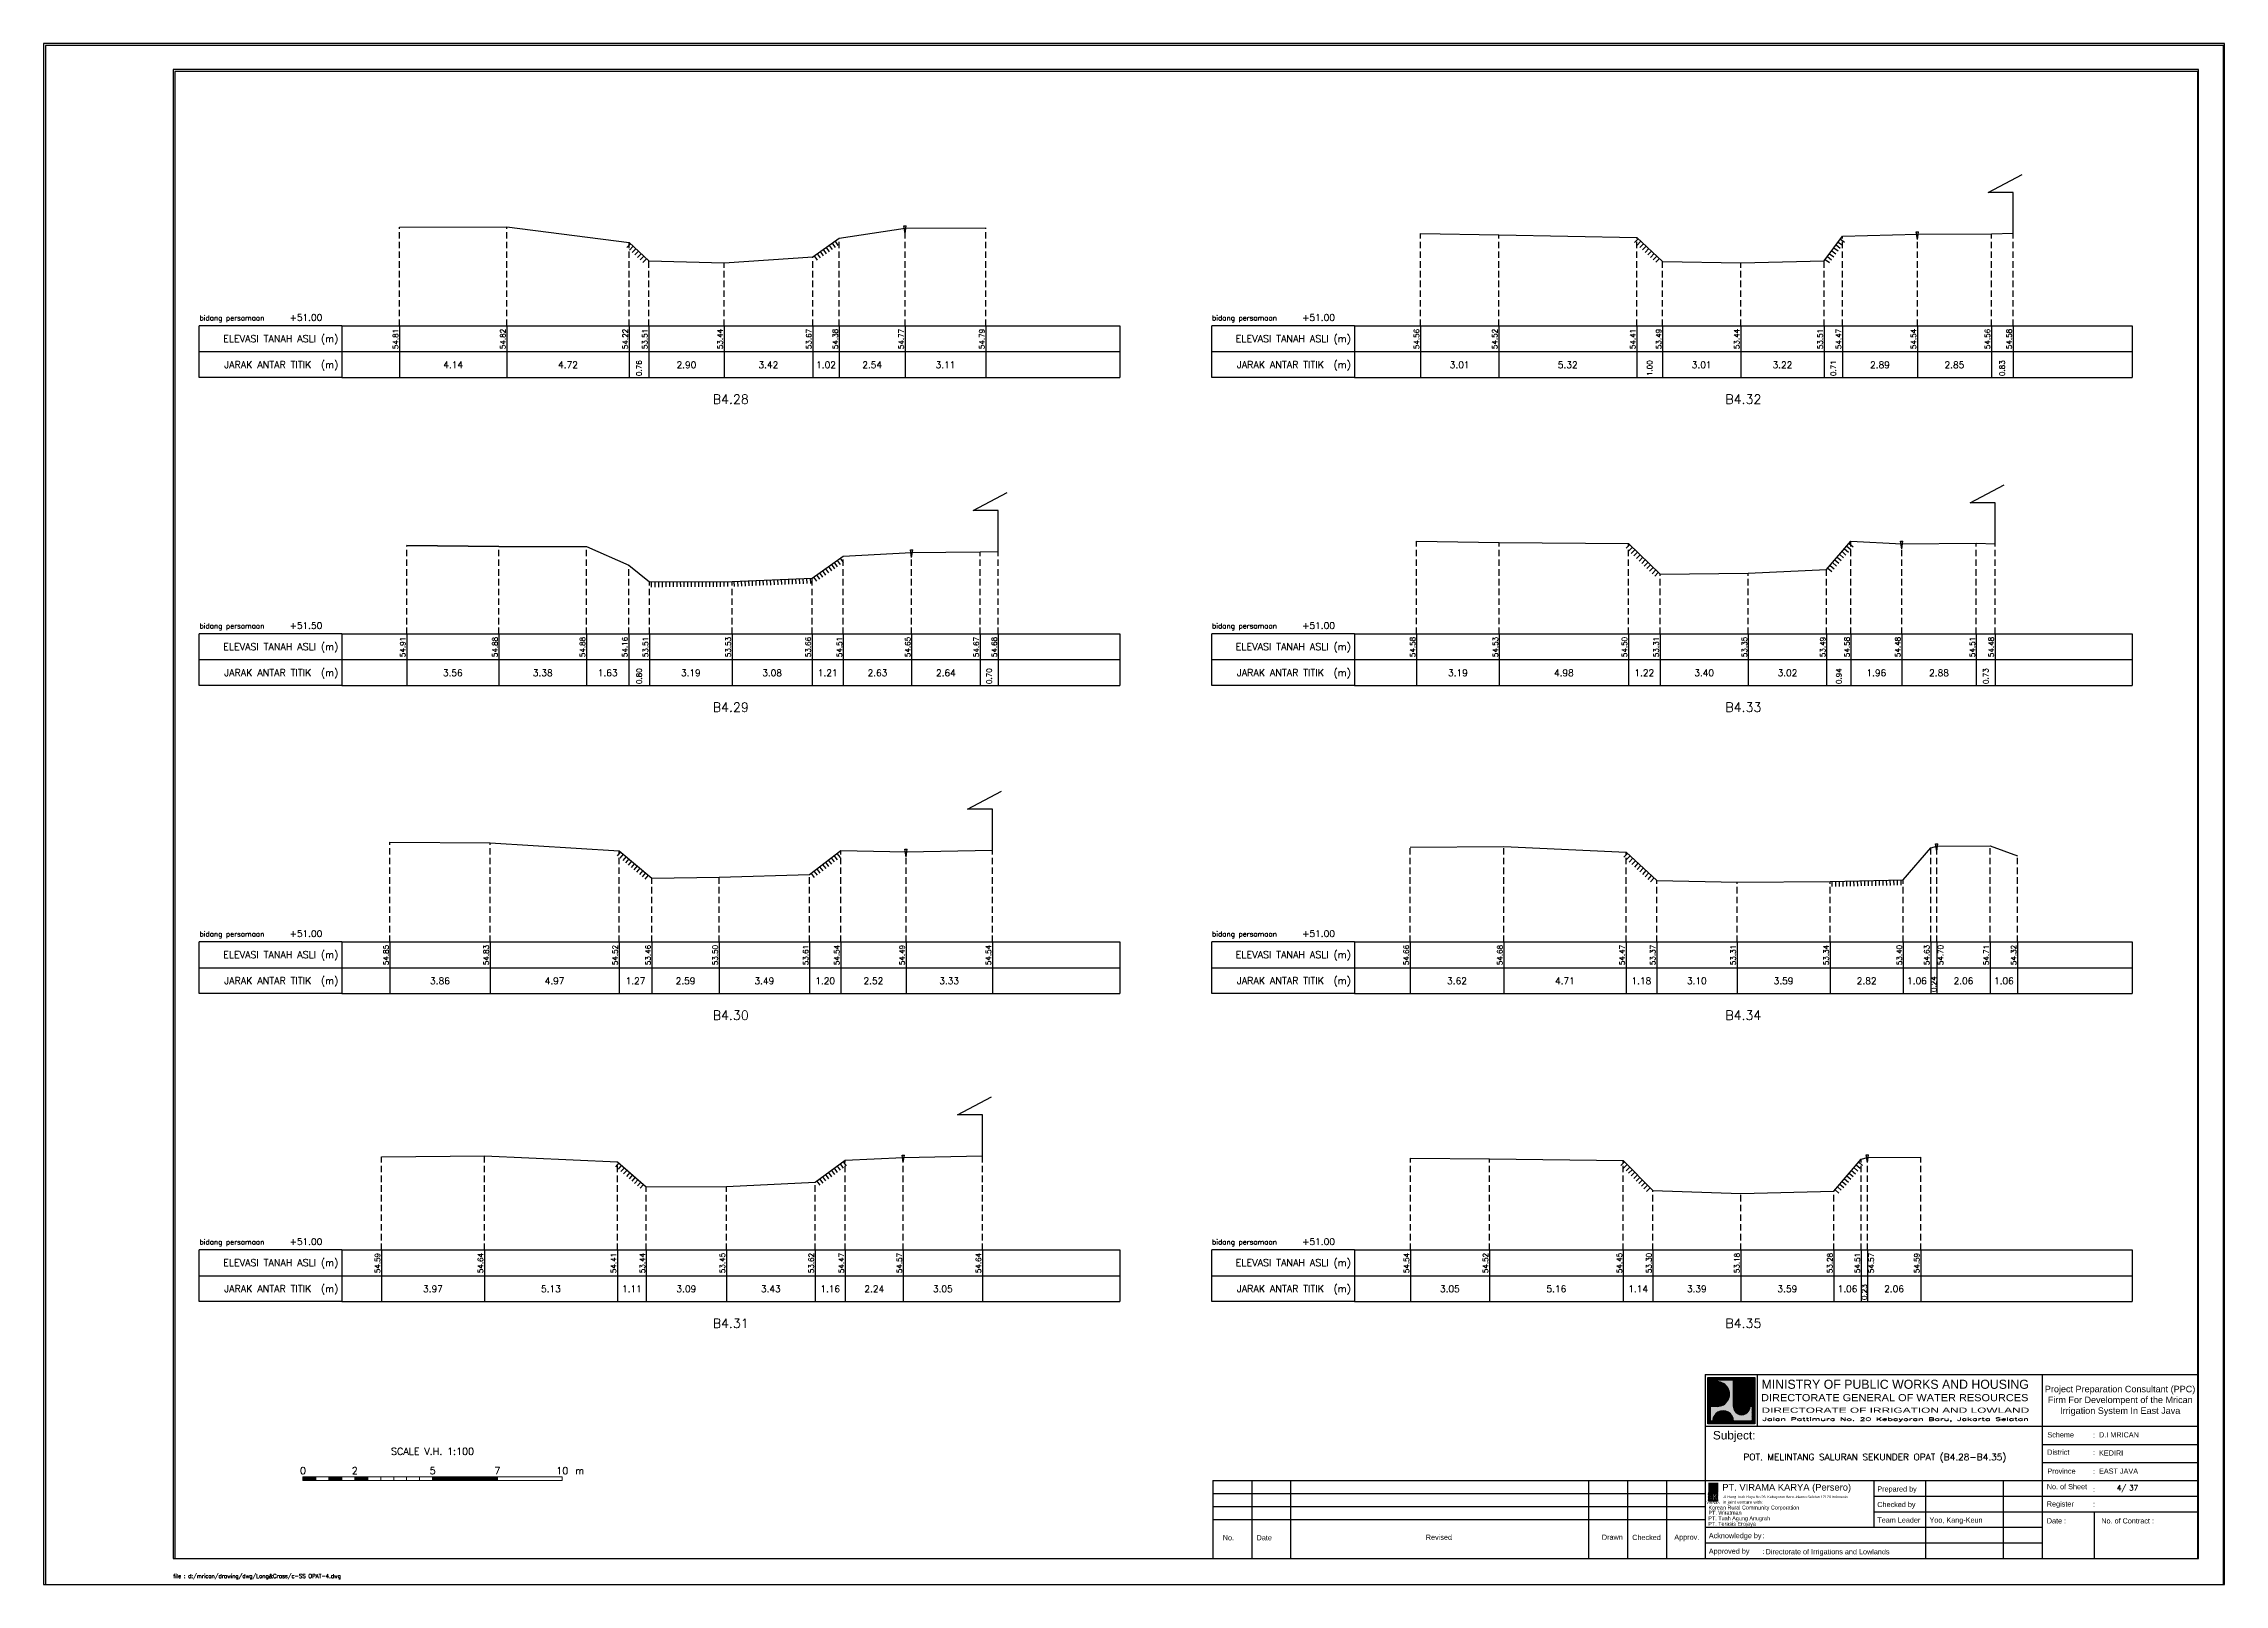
# Model space of a CAD drawing. Header units: inches. Extents: x -11 to 3175, y -842 to -783.
# Drawn here: x 253 to 337.1, y -842 to -782.6 of the extents above; entities that cross this region are included whole.
import ezdxf
from ezdxf.enums import TextEntityAlignment as Align

# ---------------------------------------------------------------- set-up
doc = ezdxf.new("R2010")
doc.units = ezdxf.units.IN
doc.header["$MEASUREMENT"] = 0
doc.linetypes.add('DASHED2', pattern=[0.375, 0.25, -0.125])
doc.layers.add('KOP', color=7, linetype='Continuous')
doc.layers.add('pelengkap', color=7, linetype='Continuous')
doc.styles.add('ARIAL', font='arial.ttf')
doc.styles.add('battang01', font='arial.ttf')
doc.styles.add('L100', font='simplex.shx', dxfattribs={"height": 0.254})
doc.styles.add('L140', font='simplex.shx', dxfattribs={"height": 0.356})
doc.styles.add('L60', font='simplex.shx', dxfattribs={"height": 0.152})
doc.styles.add('L80', font='simplex.shx', dxfattribs={"height": 0.203})
doc.styles.add('ROMANS-N', font='ROMANS.SHX', dxfattribs={"width": 0.8})
doc.styles.add('SONDU', font='arial.ttf')
doc.styles.get("Standard").update_dxf_attribs({"font": 'simplex.shx'})
doc.styles.add('STYLE1', font='arial.ttf', dxfattribs={"height": 0.2})
pattern_1 = [(45, (0, 0), (-0.08838834764831843, 0.08838834764831845), [])]

# ---------------------------------------------------------------- blocks, each defined once
blk = doc.blocks.new('kop')
at = {"layer": 'KOP'}
h = blk.add_hatch(color=3, dxfattribs=at)
h.paths.add_polyline_path([(609.8653532927285, 69.7965174242664), (591.8076082223538, 69.7965174242664), (591.8076082223538, 51.90947071793616), (609.8653532927285, 51.90947071793616)])
h.paths.add_polyline_path([(592.1020534932645, 52.24844148547069), (592.1020534932645, 69.50460869670152), (609.5341911203627, 69.50460869670152), (609.5341911203627, 52.24844148547069)], flags=16)
edge = h.paths.add_edge_path(flags=0)
edge.add_line((608.873529834174, 52.90910277674104), (601.6712012034158, 52.90910277674104))
edge.add_ellipse((597.6820295724688, 52.91975268540099), major_axis=(2.820780363398898, 2.820780363398898), ratio=0.9999999999999934, start_angle=314.8470375744171, end_angle=495.1529624255826)
edge.add_line((593.6928579415221, 52.90910277674104), (592.7627147794652, 52.90910277674104))
edge.add_line((592.7627147794651, 52.90910277674104), (592.7627147794651, 58.62619728620361))
edge.add_line((592.7627147794651, 58.62619728620368), (595.428986556629, 58.62619728620368))
edge.add_ellipse((595.4289865566291, 63.36824099147847), major_axis=(-3.353131261170752, 3.353131261170752), ratio=0.9999999999999983, start_angle=134.9999999999999, end_angle=314.9999999999999)
edge.add_line((595.4289865566291, 68.11028469675327), (595.4289865566291, 68.84394741944757))
edge.add_line((595.4289865566291, 68.84394741944752), (601.6547436091821, 68.84394741944752))
edge.add_line((601.6547436091821, 68.84394741944752), (601.6547436091821, 58.59413430307072))
edge.add_ellipse((604.8563547331537, 58.62619728605213), major_axis=(2.263994459030571, 2.263994459030571), ratio=0.9999999999991376, start_angle=135.5737774266452, end_angle=315.0000000026869)
edge.add_line((608.0581264027169, 58.62619728620368), (608.873529834174, 58.62619728620368))
edge.add_line((608.873529834174, 58.62619728620368), (608.873529834174, 52.9091027767411))
h = blk.add_hatch(dxfattribs=at)
h.set_pattern_fill('ANSI31', color=21)
h.set_pattern_definition(pattern_1)
h.paths.add_polyline_path([(609.5341911203627, 69.50460869670152), (592.1020534932645, 69.50460869670152), (592.1020534932645, 52.24844148547069), (609.5341911203627, 52.24844148547069)])
edge = h.paths.add_edge_path(flags=16)
edge.add_line((608.0581264038578, 58.62619728331649), (608.873529834174, 58.62619728331649))
edge.add_line((608.873529834174, 58.62619728331649), (608.873529834174, 52.90910277674104))
edge.add_line((608.873529834174, 52.90910277674104), (601.6712012043477, 52.90910277674104))
edge.add_ellipse((597.6820295732255, 52.91975268530538), major_axis=(-2.820780363950464, 2.820780363950464), ratio=0.9999999999999999, start_angle=224.8470375717975, end_angle=405.1529624282025)
edge.add_line((593.6928579421033, 52.90910277674104), (592.7627147794651, 52.90910277674104))
edge.add_line((592.7627147794651, 52.90910277674104), (592.7627147794651, 58.62619728331649))
edge.add_line((592.7627147794651, 58.62619728331649), (595.4289865705781, 58.62619728331649))
edge.add_ellipse((595.4289865571182, 63.3682409894528), major_axis=(-3.353131262124677, 3.353131262124677), ratio=0.9999999999999912, start_angle=134.9999999999997, end_angle=314.9999999999998)
edge.add_line((595.4289865571182, 68.11028469676671), (595.4289865571182, 68.84394741944752))
edge.add_line((595.4289865571182, 68.84394741944752), (601.6547436095548, 68.84394741944752))
edge.add_line((601.6547436095548, 68.84394741944752), (601.6547436095548, 58.5941344047481))
edge.add_ellipse((604.8563547345466, 58.62619728331649), major_axis=(-2.263994459341034, 2.263994459341035), ratio=0.999999999999965, start_angle=45.57377555810933, end_angle=225.000000000001)
h = blk.add_hatch(color=3, dxfattribs=at)
edge = h.paths.add_edge_path()
edge.add_line((601.6547436091821, 68.84394741944752), (595.4289865566291, 68.84394741944752))
edge.add_line((595.4289865566291, 68.84394741944752), (595.4289865566291, 68.11028469675321))
edge.add_ellipse((595.4289865566291, 63.36824099147847), major_axis=(-3.353131261170759, 3.353131261170758), ratio=0.9999999999999979, start_angle=134.9999999999999, end_angle=314.99999999999994, ccw=False)
edge.add_line((595.4289865566291, 58.62619728620368), (592.7627147794652, 58.62619728620368))
edge.add_line((592.7627147794651, 58.62619728620368), (592.7627147794651, 52.9091027767411))
edge.add_line((592.7627147794651, 52.90910277674104), (593.692857941522, 52.90910277674104))
edge.add_ellipse((597.6820295724688, 52.91975268540099), major_axis=(-2.820780363398898, 2.820780363398898), ratio=0.9999999999999934, start_angle=-135.1529624255826, end_angle=45.15296242558293, ccw=False)
edge.add_line((601.6712012034156, 52.90910277674104), (608.8735298341738, 52.90910277674104))
edge.add_line((608.873529834174, 52.90910277674104), (608.873529834174, 58.62619728620361))
edge.add_line((608.873529834174, 58.62619728620368), (608.0581264027169, 58.62619728620368))
edge.add_ellipse((604.856354733136, 58.62619728987087), major_axis=(2.263994459042317, 2.263994459042318), ratio=0.9999999999997576, start_angle=134.426222510409, end_angle=314.999999934367, ccw=False)
edge.add_line((601.6547436091821, 58.65826027636805), (601.6547436091821, 68.8439474194476))
h = blk.add_hatch(dxfattribs=at)
h.set_pattern_fill('ANSI31', color=41)
h.set_pattern_definition(pattern_1)
h.paths.add_polyline_path([(595.5939701222399, 25.44229578518152), (591.9923714647559, 25.44229578518152), (591.9923714647559, 22.12011222587194), (595.5939701222399, 22.12011222587194)])
h.paths.add_polyline_path([(594.8290399212113, 23.80107538915849), (595.486404190889, 22.50553331270966), (594.9518442189607, 22.50553331270966), (594.3704352444638, 23.59173922572727), (594.3704352444638, 22.50553331270966), (593.8526512319377, 22.50553331270966), (593.8526512319377, 24.7253559070662), (593.2416323709347, 22.50553331270966), (592.8436656118323, 22.50553331270966), (592.1206616099082, 25.0450254569166), (592.6728596590955, 25.0450254569166), (593.0257276515837, 23.53939475651638), (593.4088768836065, 25.0450254569166), (594.3704352444638, 25.0450254569166), (594.3704352444638, 23.99209855350495), (594.8904903176194, 25.0450254569166), (595.4627761213299, 25.0450254569166)], flags=16)
at = {"color": 2}
blk.add_lwpolyline([(-49.29008735655361, -9.987386569675465), (790.6905617838997, -9.987386569675465), (790.6905617838997, 583.2926438577114), (-49.29008735655361, 583.2926438577114)], close=True, dxfattribs=at)
at = {"color": 6}
blk.add_lwpolyline([(0.6493091440684111, 0.0004927304488262507), (780.7026824837753, 0.0004927304488262507), (780.7026824837753, 573.3047645575871), (0.6493091440684111, 573.3047645575871)], close=True, dxfattribs=at)
at = {"layer": 'KOP', "color": 5}
for p, q in [((590.8030303217506, 70.96299432783698), (590.8030303217506, 29.98464833497903)), ((590.8030303217506, 70.96299432783698), (780.7026824837753, 70.96299432783698)), ((400.9033781597261, 29.98464833497903), (400.9033781597261, 0.0004927304488262507)), ((400.9033781597261, 29.98464833497903), (590.8030303217506, 29.98464833497903)), ((590.8030303217506, 29.98464833497903), (590.8030303217506, 0.0004927304488262507))]:
    blk.add_line(p, q, dxfattribs=at)
at = {"layer": 'KOP', "color": 3}
for p, q in [((591.8076082223538, 69.7965174242664), (609.8653532927285, 69.7965174242664)), ((591.8076082223538, 51.90947071793616), (591.8076082223538, 69.7965174242664)), ((592.1020534932645, 69.50460869670152), (609.5341911203627, 69.50460869670152)), ((592.1020534932645, 52.24844148547069), (592.1020534932645, 69.50460869670152)), ((595.4289865571182, 68.84394741502373), (595.4289865571182, 68.1102846954029)), ((595.4289865566291, 68.84394741944752), (601.6547436091821, 68.84394741944752)), ((601.6547436095548, 58.59413430414176), (601.6547436095548, 68.84394741502373)), ((609.5341911203627, 69.50460869670152), (609.5341911203627, 52.24844148547069)), ((609.8653532927285, 69.7965174242664), (609.8653532927285, 51.90947071793616)), ((609.8653532927285, 51.90947071793616), (591.8076082223538, 51.90947071793616)), ((609.5341911203627, 52.24844148547069), (592.1020534932645, 52.24844148547069)), ((592.7627147794651, 52.90910277674104), (592.7627147794651, 58.62619728620368)), ((595.4289865571182, 58.62619728331649), (592.7627147799426, 58.62619728331649)), ((593.6928579415221, 52.90910277674104), (592.7627147794651, 52.90910277674104)), ((608.873529834174, 52.90910277674104), (601.6712012034156, 52.90910277674104)), ((608.8735298352565, 58.62619728331649), (608.0581264038578, 58.62619728331649)), ((608.873529834174, 58.62619728620368), (608.873529834174, 52.90910277674104)), ((720.7343712747147, 43.97725428375983), (780.7026824837753, 43.97725428375983)), ((720.7343712747147, 36.98095130936949), (780.7026824837753, 36.98095130936949)), ((415.895455961991, 29.98464833497903), (415.895455961991, 0.0004927304488262507)), ((430.8875337642562, 29.98464833497903), (430.8875337642562, 0.0004927304488262507)), ((545.8267969149554, 29.98464833497903), (545.8267969149554, 0.0004927304488262507)), ((560.8188747172203, 29.98464833497903), (560.8188747172203, 0.0004927304488262507)), ((575.8109525194855, 29.98464833497903), (575.8109525194855, 0.0004927304488262507)), ((655.7687007982327, 29.98464833497903), (655.7687007982327, 11.99415497226093)), ((675.7581378679197, 29.98464833497903), (675.7581378679197, 0.0004927304488262507)), ((705.7422934724498, 29.98464833497903), (705.7422934724498, 0.0004927304488262507)), ((400.9033781597261, 24.98728906755738), (590.8030303217506, 24.98728906755738)), ((400.9033781597261, 19.98992980013563), (590.8030303217506, 19.98992980013563)), ((655.7687007982327, 23.98781721407303), (720.7343712747147, 23.98781721407303)), ((655.7687007982327, 17.99098609316704), (720.7343712747147, 17.99098609316704)), ((720.7343712747147, 23.98781721407303), (780.7026824837753, 23.98781721407303)), ((720.7343712747147, 17.99098609316704), (780.7026824837753, 17.99098609316704)), ((740.7238083444017, 17.99098609316704), (740.7238083444017, 0.0004927304488262507)), ((400.9033781597261, 14.99257053271398), (590.8030303217506, 14.99257053271398)), ((590.8030303217506, 5.997323851354935), (720.7343712747147, 5.997323851354935))]:
    blk.add_line(p, q, dxfattribs=at)
at = {"layer": 'KOP', "color": 4}
for p, q in [((610.7924673914374, 70.96299432783698), (610.7924673914374, 50.97355725815018)), ((720.7343712747147, 70.96299432783698), (720.7343712747147, 0.0004927304488262507)), ((590.8030303217506, 50.97355725815018), (720.7343712747147, 50.97355725815018)), ((720.7343712747147, 50.97355725815018), (780.7026824837753, 50.97355725815018)), ((590.8030303217506, 29.98464833497903), (720.7343712747147, 29.98464833497903)), ((720.7343712747147, 29.98464833497903), (780.7026824837753, 29.98464833497903)), ((590.8030303217506, 11.99415497226093), (720.7343712747147, 11.99415497226093))]:
    blk.add_line(p, q, dxfattribs=at)
at = {"layer": 'KOP', "color": 41}
blk.add_line((595.5939701222399, 22.12011222587194), (591.9923714647559, 22.12011222587194), dxfattribs=at)
for points in [[(591.9923714647559, 25.44229578518152), (595.5939701222399, 25.44229578518152)], [(592.2042302093139, 25.44229578518152), (592.4160889538717, 25.44229578518152)], [(592.6279476984296, 25.44229578518152), (592.8398064429874, 25.44229578518152)], [(593.0516651875452, 25.44229578518152), (593.2635239321031, 25.44229578518152)], [(593.475382676661, 25.44229578518152), (593.6872414212188, 25.44229578518152)], [(593.8991001657766, 25.44229578518152), (594.1109589103345, 25.44229578518152)], [(594.3228176548924, 25.44229578518152), (594.5346763994503, 25.44229578518152)], [(594.7465351440081, 25.44229578518152), (594.958393888566, 25.44229578518152)], [(595.1702526331238, 25.44229578518152), (595.3821113776818, 25.44229578518152)], [(592.1206616099082, 25.0450254569166), (592.6728596590955, 25.0450254569166)], [(592.1206616099082, 25.0450254569166), (592.8436656118323, 22.50553331270964)], [(592.6728596590955, 25.04502545691657), (593.0257276515837, 23.53939475651638), (593.4088768836065, 25.04502545691663)], [(592.8436656118323, 22.50553331270966), (593.2416323709347, 22.50553331270966)], [(593.2416323709347, 22.50553331270964), (593.8526512319377, 24.7253559070662)], [(593.4088768836065, 25.0450254569166), (594.3704352444638, 25.0450254569166)], [(593.8526512319377, 22.50553331270966), (593.8526512319377, 24.7253559070662)], [(593.8526512319377, 22.50553331270966), (594.3704352444638, 22.50553331270966)], [(594.3704352444638, 25.0450254569166), (594.3704352444638, 23.99209855350495)], [(594.3704352444638, 23.99209855350495), (594.8904903176194, 25.04502545691664)], [(594.9518442189607, 22.50553331270961), (594.3704352444638, 23.59173922572727)], [(594.3704352444638, 23.59173922572727), (594.3704352444638, 22.50553331270966)], [(594.8290399212113, 23.80107538915849), (595.4627761213299, 25.04502545691658)], [(594.8290399212113, 23.80107538915849), (595.486404190889, 22.50553331270966)], [(594.8904903176194, 25.0450254569166), (595.4627761213299, 25.0450254569166)], [(594.9518442189607, 22.50553331270966), (595.486404190889, 22.50553331270966)]]:
    blk.add_lwpolyline(points, dxfattribs=at)
at = {"layer": 'KOP', "color": 42}
for points in [[(592.1962927759001, 29.11418325926331), (592.1962927759001, 25.44229578518152)], [(592.5354066955362, 29.11418325926331), (592.5354066955362, 25.44229578518152)], [(592.9591241846518, 29.11418325926331), (592.9591241846518, 25.44229578518152)], [(593.3828416737675, 29.11418325926331), (593.3828416737675, 25.44229578518152)], [(593.8065591628832, 29.11418325926331), (593.8065591628832, 25.44229578518152)], [(594.2302766519989, 29.11418325926331), (594.2302766519989, 25.44229578518152)], [(594.6539941411147, 29.11418325926331), (594.6539941411147, 25.44229578518152)], [(595.0777116302304, 29.11418325926331), (595.0777116302304, 25.44229578518152)], [(595.5014291193462, 29.11418325926331), (595.5014291193462, 25.44229578518152)]]:
    blk.add_lwpolyline(points, dxfattribs=at)
at = {"layer": 'KOP', "color": 3}
for centre, major_axis, ratio, start_param, end_param in [((595.4289865571182, 63.3682409894528), (-3.353131262124677, 3.353131262124677), 0.9999999999999912, 2.35619449019234, 5.497787143782134), ((597.6820295732255, 52.91975268530538), (-2.820780363950464, 2.820780363950464), 0.9999999999999998, 3.924321118983262, 7.071253168581014), ((604.8563547345466, 58.62619728331649), (-2.263994459341034, 2.263994459341035), 0.9999999999999651, 0.7853981633974656, 3.926990816987259)]:
    blk.add_ellipse(centre, major_axis=major_axis, ratio=ratio, start_param=start_param, end_param=end_param, dxfattribs=at)
at = {"layer": 'KOP', "color": 5, "style": 'SONDU'}
for s, height, width, p, p2 in [('MINISTRY OF PUBLIC WORKS AND HOUSING', 3.49815148719519, 0.9710490151369037, (612.4932982688147, 65.39724920043633), (715.583635835389, 65.39724920043633)), ('DIRECTORATE GENERAL OF WATER RESOURCES', 2.748547597081934, 1.100714376561997, (612.3259886324004, 60.61804978528377), (715.4154333181652, 60.61804978528377)), ('DIRECTORATE OF IRRIGATION AND LOWLAND', 1.99894370696868, 1.63875262601232, (612.5247331509995, 56.15346481889102), (715.7518429621628, 56.15346481889102))]:
    blk.add_text(s, height=height, dxfattribs=dict(at, width=width)).set_placement(p, p2, align=Align.FIT)
at = {"layer": 'KOP', "color": 3, "style": 'ROMANS-N', "width": 1.832260783358812}
blk.add_text('Jalan Pattimura No. 20 Kebayoran Baru, Jakarta Selatan', height=1.249339816855425, dxfattribs=at).set_placement((612.7914110984061, 53.0739527913797), (715.583635835389, 53.0739527913797), align=Align.FIT)
at = {"layer": 'KOP', "color": 5, "style": 'ARIAL'}
blk.add_text('Subject:', height=3.252150442789123, dxfattribs=at).set_placement((593.7538629287924, 45.86653647040268))
at = {"layer": 'KOP', "color": 3}
for s, height, style, p in [('Scheme', 1.99894370696868, 'battang01', (722.7467307064071, 46.65722556886666)), ('District', 1.99894370696868, 'battang01', (722.6754973804648, 39.96707763894264)), (':', 1.99894370696868, 'battang01', (740.368327375754, 46.56012324452533)), ('D.I MRICAN', 1.99894370696868, 'battang01', (742.6585068305885, 46.65722556886666)), ('Province', 1.99894370696868, 'battang01', (722.7467307064071, 32.66461962008597)), (':', 1.99894370696868, 'battang01', (740.368327375754, 32.56751729574452)), (':', 1.99894370696868, 'battang01', (740.382074427338, 39.86997531646293)), ('KEDIRI', 1.99894370696868, 'battang01', (742.6585068305885, 39.66092259447632)), ('EAST JAVA', 1.99894370696868, 'battang01', (742.6585068305885, 32.66461962008597)), ('Prepared by', 1.99894370696868, 'battang01', (657.1430811109453, 25.78808395849862)), ('No. of Sheet ', 1.99894370696868, 'battang01', (722.520620818671, 26.67669459981798)), (':', 1.99894370696868, 'battang01', (740.3764858407951, 25.61838168175072)), ('in joint venture with:', 1.249339816855425, 'SONDU', (597.5578460284455, 21.07202452231022)), ('Checked by', 1.99894370696868, 'battang01', (657.1430811109453, 19.79125283759251)), ('Register', 1.99894370696868, 'battang01', (722.520620818671, 20.01807698302375)), (':', 1.99894370696868, 'battang01', (740.3598310849088, 19.92097465868241)), ('No.', 2, 'STYLE1', (404.7326663119579, 6.989602865739329)), ('Date', 2, 'STYLE1', (417.7761580577991, 6.989602865739329)), ('Revised', 2, 'STYLE1', (483.0371936477145, 7.169341252978228)), ('Drawn', 2, 'STYLE1', (550.9231662973559, 7.182965166626985)), ('Checked', 2, 'STYLE1', (562.6224972631348, 7.108401592637279)), ('Approv.', 2, 'STYLE1', (578.86250988613, 7.205550314016108)), ('Acknowledge by', 1.99894370696868, 'battang01', (592.1774106344633, 7.797590595780406)), (':', 1.99894370696868, 'battang01', (612.7647815001492, 7.813086169812294)), ('Team Leader', 1.99894370696868, 'battang01', (657.1430811109453, 13.79442171668651)), ('Yoo, Kang-Keun', 1.99894370696868, 'battang01', (677.261691985017, 13.79442171668651)), ('Date :', 1.99894370696868, 'battang01', (722.520620818671, 13.48542904786333)), ('No. of Contract :', 1.99894370696868, 'battang01', (743.5203251274443, 13.48542904786333)), ('Approved by', 1.99894370696868, 'battang01', (592.1774106344633, 1.800759474874411)), (':', 1.99894370696868, 'battang01', (612.8062382028575, 1.771932832116903)), ('Directorate of Irrigations and Lowlands', 1.99894370696868, 'battang01', (614.0846811434608, 1.594699671224788))]:
    blk.add_text(s, height=height, dxfattribs=dict(at, style=style)).set_placement(p)
at = {"layer": 'KOP', "color": 6, "style": 'SONDU'}
blk.add_text('PT. VIRAMA KARYA (Persero)', height=2.580944750812598, dxfattribs=at).set_placement((597.3630730504415, 26.14584984606049))
at = {"layer": 'KOP', "color": 42, "style": 'SONDU'}
blk.add_text('VIRAMA', height=0.9417941134961573, dxfattribs=at).set_placement((591.2959839900191, 21.03873930941651))
at = {"layer": 'KOP', "color": 4, "style": 'SONDU'}
for s, p in [('Korean Rural Community Corporation', (592.0172325651579, 18.85809622764893)), ('PT. Wiratman', (592.0172325651579, 16.86431729777243)), ('PT. Terasis Erojaya', (591.9444979581187, 12.58833032325808)), ('PT. Tuah Agung Anugrah', (591.9984246368545, 14.73155498450907))]:
    blk.add_text(s, height=1.49920778022651, dxfattribs=at).set_placement(p)
at = {"layer": 'KOP', "color": 3, "insert": (719.8583502723425, 60.76950394133539), "char_height": 2.49867963371085, "width": 61.43936713392102, "attachment_point": 4, "style": 'SONDU'}
blk.add_mtext('\\pi1.9124;Project Preparation Consultant (PPC)\\P\\pi3.0493;Firm For Develompent of the Mrican \\P\\pi7.7731;Irrigation System In East Java', dxfattribs=at)
at = {"layer": 'KOP', "color": 2, "insert": (597.5716775050441, 24.25098294227902), "char_height": 0.9994718534843399, "width": 48.71807324837515, "attachment_point": 1, "style": 'SONDU'}
blk.add_mtext('Jl. Hang Tuah Raya No.26, Kebayoran Baru Jakarta Selatan 12120 Indonesia', dxfattribs=at)
blk = doc.blocks.new('*X6')
at = {"color": 0}
for p, q in [((20000, 6250), (25000, 6250)), ((20000, 6200), (25000, 6200)), ((20000, 6150), (25000, 6150)), ((20000, 6100), (25000, 6100)), ((20000, 6050), (25000, 6050))]:
    blk.add_line(p, q, dxfattribs=at)
blk = doc.blocks.new('*X5')
at = {"color": 0}
for p, q in [((14000, 6250), (15000, 6250)), ((14000, 6200), (15000, 6200)), ((14000, 6150), (15000, 6150)), ((14000, 6100), (15000, 6100)), ((14000, 6050), (15000, 6050))]:
    blk.add_line(p, q, dxfattribs=at)
blk = doc.blocks.new('*X3')
at = {"color": 0}
for p, q in [((10000, 6250), (11000, 6250)), ((10000, 6200), (11000, 6200)), ((10000, 6150), (11000, 6150)), ((10000, 6100), (11000, 6100)), ((10000, 6050), (11000, 6050))]:
    blk.add_line(p, q, dxfattribs=at)
blk = doc.blocks.new('*X4')
at = {"color": 0}
for p, q in [((12000, 6250), (13000, 6250)), ((12000, 6200), (13000, 6200)), ((12000, 6150), (13000, 6150)), ((12000, 6100), (13000, 6100)), ((12000, 6050), (13000, 6050))]:
    blk.add_line(p, q, dxfattribs=at)
blk = doc.blocks.new('c100')
at = {"color": 2}
blk.add_lwpolyline([(-5, -1), (79.10000000000002, -1), (79.10000000000002, 58.4), (-5, 58.4)], close=True, dxfattribs=at)
at = {"color": 6}
blk.add_lwpolyline([(0, 0), (78.10000000000002, 0), (78.10000000000002, 57.4), (3.516176065587739e-15, 57.4)], close=True, dxfattribs=at)
at = {"color": 3, "lineweight": 0}
for points in [[(5, 3), (5.5, 3), (5.5, 3.15), (5, 3.15)], [(5.5, 3), (6, 3), (6, 3.15), (5.5, 3.15)], [(6, 3), (6.5, 3), (6.5, 3.15), (6, 3.15)], [(6.5, 3), (7, 3), (7, 3.15), (6.5, 3.15)], [(7, 3), (7.5, 3), (7.5, 3.15), (7, 3.15)], [(7.5, 3), (8, 3), (8, 3.15), (7.5, 3.15)], [(8, 3), (8.5, 3), (8.5, 3.15), (8, 3.15)], [(8.5, 3), (9, 3), (9, 3.15), (8.5, 3.15)], [(9, 3), (9.5, 3), (9.5, 3.15), (9, 3.15)], [(9.5, 3), (10, 3), (10, 3.15), (9.5, 3.15)], [(10, 3), (12.5, 3), (12.5, 3.15), (10, 3.15)], [(12.5, 3), (15, 3), (15, 3.15), (12.5, 3.15)]]:
    blk.add_lwpolyline(points, close=True, dxfattribs=at)
at = {"color": 1, "lineweight": 0, "xscale": 0.0005, "yscale": 0.0005, "zscale": 0.0005}
for name in ['*X3', '*X4', '*X5', '*X6']:
    blk.add_blockref(name, (0, 0), dxfattribs=at)
at = {"color": 3}
for s, p in [('SCALE V.H. 1:100', (10, 4)), ('0', (5, 3.25)), ('2', (7, 3.25)), ('5', (10, 3.25)), ('7', (12.5, 3.25)), ('10', (15, 3.25))]:
    blk.add_text(s, height=0.27, dxfattribs=at).set_placement(p, align=Align.CENTER)
blk.add_text('m', height=0.27, dxfattribs=at).set_placement((15.5, 3.25))
blk = doc.blocks.new('das2')
at = {"color": 5, "linetype": 'Continuous'}
for q in [(0, 1), (17.75, 0.9999999999999973)]:
    blk.add_line((2.75, 1), q, dxfattribs=at)
at = {"color": 3, "linetype": 'Continuous'}
for p, q in [((2.75, 1), (2.75, 0)), ((17.75, 0.9999999999999973), (17.75, -2.664535259100376e-15)), ((0, 0.5000000000000004), (17.75, 0.4999999999999973)), ((2.75, 0), (0, 0)), ((2.75, 0), (17.75, -2.664535259100376e-15))]:
    blk.add_line(p, q, dxfattribs=at)
blk.add_lwpolyline([(0, 0), (0, 1)], dxfattribs=at)
blk.add_text('bidang persamaan', height=0.1, dxfattribs=at).set_placement((0.005000000000000004, 1.100000000000001))
at = {"color": 5, "linetype": 'Continuous'}
for s, p in [('ELEVASI TANAH ASLI (m)', (2.683279515513197, 0.6825000000000001)), ('JARAK ANTAR TITIK  (m)', (2.683279515513197, 0.1825000000000001))]:
    blk.add_text(s, height=0.135, dxfattribs=at).set_placement(p, align=Align.RIGHT)
blk = doc.blocks.new('gbrpatok')
at = {"color": 2, "linetype": 'Continuous'}
for p, q in [((-0.0004517254713327645, 0.0009574234873781506), (0.0004517254713327645, 0.0009574234873781506)), ((0, -0.001962284437723838), (-0.0004517254713327645, 0.0009574234873781506)), ((0, -0.001962284437723838), (0.0004517254713327645, 0.0009574234873781506))]:
    blk.add_line(p, q, dxfattribs=at)
blk = doc.blocks.new('rumahka')
at = {"color": 3, "linetype": 'Continuous'}
blk.add_lwpolyline([(0, 0), (0, 0.01576461611489322), (-0.009615698653525406, 0.01576461611489322), (0.003502072417772339, 0.02270718004444916)], dxfattribs=at)

msp = doc.modelspace()

# ---------------------------------------------------------------- linework, layer by layer
at = {"color": 2, "linetype": 'Continuous', "lineweight": -3}
for p, q in [((266.7246990768767, -789.6788351034946), (270.8639907468767, -789.6678351034946)), ((270.8639907468767, -789.6678351034946), (275.5816961468767, -790.2678351034946)), ((286.2239008068767, -789.7178351034946), (289.3369793478767, -789.6988351034946)), ((275.5816961468767, -790.2678351034946), (276.3395436708767, -790.9788351034946)), ((282.6596749438767, -790.8198351034946), (283.6832764738767, -790.1038351034946)), ((283.6832764738767, -790.1038351034946), (286.2239008068767, -789.7178351034946)), ((306.1002154275147, -789.9238278882626), (309.1149752875148, -789.9668278882626)), ((309.1149752875148, -789.9668278882626), (314.4375607975148, -790.0748278882626)), ((314.4375607975148, -790.0748278882626), (315.4343464425148, -790.9988278882626)), ((321.6648721765147, -790.9798278882625), (322.3728835095147, -790.0228278882626)), ((322.3728835095147, -790.0228278882626), (325.2617263575148, -789.9488278882626)), ((325.2617263575148, -789.9488278882626), (328.1139493495148, -789.9318278882625)), ((328.1139493495148, -789.9318278882625), (328.9482493805148, -789.9118278882626)), ((276.3395436708767, -790.9788351034946), (279.2396137998767, -791.0468351034946)), ((279.2396137998767, -791.0468351034946), (282.6596749438767, -790.8198351034946)), ((315.4343464425148, -790.9988278882626), (318.4472737015147, -791.0518278882626)), ((318.4472737015147, -791.0518278882626), (321.6648721765147, -790.9798278882625)), ((267.0012738982331, -801.9499840727768), (270.5575156882331, -801.9859840727769)), ((270.5575156882331, -801.9859840727769), (273.9377403982331, -801.9859840727769)), ((273.9377403982331, -801.9859840727769), (275.5647115482331, -802.7009840727768)), ((283.8402645532331, -802.3579840727768), (286.4752605682331, -802.2139840727768)), ((286.4752605682331, -802.2139840727768), (289.1171540182331, -802.1949840727768)), ((289.1171540182331, -802.1949840727768), (289.8143397822331, -802.1819840727768)), ((305.9482797695751, -801.7864682842594), (309.1384125995751, -801.8284682842594)), ((309.1384125995751, -801.8284682842594), (314.1178773595751, -801.8654682842595)), ((314.1178773595751, -801.8654682842595), (315.3373541655751, -803.0564682842594)), ((321.7618646665751, -802.8744682842594), (322.6994017095751, -801.7874682842594)), ((322.6994017095751, -801.7874682842594), (324.6549571295751, -801.8784682842594)), ((324.6549571295751, -801.8784682842594), (327.5337459375751, -801.8544682842594)), ((327.5337459375751, -801.8544682842594), (328.2589105145751, -801.8794682842595)), ((275.5647115482331, -802.7009840727768), (276.3645904582331, -803.3519840727769)), ((282.6346280682331, -803.2059840727768), (283.8402645532331, -802.3579840727768)), ((315.3373541655751, -803.0564682842594), (318.7409093615751, -803.0154682842594)), ((318.7409093615751, -803.0154682842594), (321.7618646665751, -802.8744682842594)), ((276.3645904582331, -803.3519840727769), (279.5533775152331, -803.3329840727769)), ((279.5533775152331, -803.3329840727769), (282.6346280682331, -803.2059840727768)), ((266.354234152239, -813.3858558163223), (270.218196222239, -813.4078558163222)), ((270.218196222239, -813.4078558163222), (275.190521182239, -813.7198558163223)), ((275.190521182239, -813.7198558163223), (276.460475084239, -814.7778558163222)), ((282.538743518239, -814.6318558163223), (283.742488244239, -813.7008558163222)), ((283.742488244239, -813.7008558163222), (286.258850102239, -813.7528558163223)), ((286.258850102239, -813.7528558163223), (289.5874968242389, -813.6938558163223)), ((305.6986986298485, -813.5752705287592), (309.3138919098485, -813.5592705287593)), ((309.3138919098485, -813.5592705287593), (314.0243169698485, -813.7692705287592)), ((314.0243169698485, -813.7692705287592), (315.2064237398485, -814.8652705287592)), ((324.7150268598485, -814.8402705287592), (325.7732905468485, -813.6102705287592)), ((325.7732905468485, -813.6102705287592), (326.0086052298485, -813.5412705287592)), ((326.0086052298485, -813.5412705287592), (328.0672504158485, -813.5302705287593)), ((328.0672504158485, -813.5302705287593), (329.1267760078485, -813.9152705287593)), ((276.460475084239, -814.7778558163222), (279.052664912239, -814.7388558163223)), ((279.052664912239, -814.7388558163223), (282.538743518239, -814.6318558163223)), ((315.2064237398485, -814.8652705287592), (318.3071112188485, -814.9322705287592)), ((318.3071112188485, -814.9322705287592), (321.8927946168485, -814.9002705287593)), ((321.8927946168485, -814.9002705287593), (324.7150268598485, -814.8402705287592)), ((266.0307233980799, -825.5217922344914), (269.9993637180799, -825.4767922344914)), ((269.9993637180799, -825.4767922344914), (275.1315230380799, -825.7057922344914)), ((275.1315230380799, -825.7057922344914), (276.2430411960799, -826.6757922344914)), ((282.7561774440799, -826.4927922344914), (283.9145990040799, -825.6467922344914)), ((283.9145990040799, -825.6467922344914), (286.1515668180799, -825.5447922344914)), ((286.1515668180799, -825.5447922344914), (289.2028265580799, -825.4727922344914)), ((305.7088707859393, -825.5746841359036), (308.7558901559393, -825.5916841359036)), ((308.7558901559393, -825.5916841359036), (313.9207734199393, -825.6646841359036)), ((313.9207734199393, -825.6646841359036), (315.0606518569393, -826.8126841359036)), ((322.0385674399392, -826.8366841359036), (323.0968750429392, -825.6066841359036)), ((323.0968750429392, -825.6066841359036), (323.3318431259393, -825.5376841359036)), ((323.3318431259393, -825.5376841359036), (325.3907812019393, -825.5266841359036)), ((276.2430411960799, -826.6757922344914), (279.3291149130799, -826.6647922344914)), ((279.3291149130799, -826.6647922344914), (282.7561774440799, -826.4927922344914)), ((315.0606518569393, -826.8126841359036), (318.4522759319393, -826.9346841359036)), ((318.4522759319393, -826.9346841359036), (322.0385674399392, -826.8366841359036))]:
    msp.add_line(p, q, dxfattribs=at)
at = {"color": 1, "linetype": 'DASHED2', "lineweight": -3}
for p, q in [((266.7246990768767, -793.4878351034946), (266.7246990768767, -789.6788351034946)), ((270.8639907468767, -793.4878351034946), (270.8639907468767, -789.6678351034946)), ((289.3369793478767, -793.4878351034946), (289.3369793478767, -789.6988351034946)), ((275.5816961468767, -793.4878351034946), (275.5816961468767, -790.2678351034946)), ((283.6832764738767, -793.4878351034946), (283.6832764738767, -790.1038351034946)), ((286.2239008068767, -793.4878351034946), (286.2239008068767, -789.7178351034946)), ((306.1002154275147, -793.4878278882626), (306.1002154275147, -789.9238278882626)), ((309.1149752875148, -793.4878278882626), (309.1149752875148, -789.9668278882626)), ((314.4375607975148, -793.4878278882626), (314.4375607975148, -790.0748278882626)), ((322.3728835095147, -793.4878278882626), (322.3728835095147, -790.0228278882626)), ((325.2617263575148, -793.4878278882626), (325.2617263575148, -789.9488278882626)), ((328.1139493495148, -793.4878278882626), (328.1139493495148, -789.9318278882625)), ((328.9482493805148, -793.4878278882626), (328.9482493805148, -789.9118278882626)), ((276.3395436708767, -793.4878351034946), (276.3395436708767, -790.9788351034946)), ((279.2396137998767, -793.4878351034946), (279.2396137998767, -791.0468351034946)), ((282.6596749438767, -793.4878351034946), (282.6596749438767, -790.8198351034946)), ((315.4343464425148, -793.4878278882626), (315.4343464425148, -790.9988278882626)), ((318.4472737015147, -793.4878278882626), (318.4472737015147, -791.0518278882626)), ((321.6648721765147, -793.4878278882626), (321.6648721765147, -790.9798278882625)), ((267.0012738982331, -805.3629840727768), (267.0012738982331, -801.9499840727768)), ((270.5575156882331, -805.3629840727768), (270.5575156882331, -801.9859840727769)), ((273.9377403982331, -805.3629840727768), (273.9377403982331, -801.9859840727769)), ((286.4752605682331, -805.3629840727768), (286.4752605682331, -802.2139840727768)), ((289.1171540182331, -805.3629840727768), (289.1171540182331, -802.1949840727768)), ((289.8143397822331, -805.3629840727768), (289.8143397822331, -802.1819840727768)), ((305.9482797695751, -805.3624682842594), (305.9482797695751, -801.7864682842594)), ((309.1384125995751, -805.3624682842594), (309.1384125995751, -801.8284682842594)), ((314.1178773595751, -805.3624682842594), (314.1178773595751, -801.8654682842595)), ((322.6994017095751, -805.3624682842594), (322.6994017095751, -801.7874682842594)), ((324.6549571295751, -805.3624682842594), (324.6549571295751, -801.8784682842594)), ((327.5337459375751, -805.3624682842594), (327.5337459375751, -801.8544682842594)), ((328.2589105145751, -805.3624682842594), (328.2589105145751, -801.8794682842595)), ((275.5647115482331, -805.3629840727768), (275.5647115482331, -802.7009840727768)), ((283.8402645532331, -805.3629840727768), (283.8402645532331, -802.3579840727768)), ((315.3373541655751, -805.3624682842594), (315.3373541655751, -803.0564682842594)), ((318.7409093615751, -805.3624682842594), (318.7409093615751, -803.0154682842594)), ((321.7618646665751, -805.3624682842594), (321.7618646665751, -802.8744682842594)), ((276.3645904582331, -805.3629840727768), (276.3645904582331, -803.3519840727769)), ((279.5533775152331, -805.3629840727768), (279.5533775152331, -803.3329840727769)), ((282.6346280682331, -805.3629840727768), (282.6346280682331, -803.2059840727768)), ((266.354234152239, -817.2378558163223), (266.354234152239, -813.3858558163223)), ((270.218196222239, -817.2378558163223), (270.218196222239, -813.4078558163222)), ((275.190521182239, -817.2378558163223), (275.190521182239, -813.7198558163223)), ((283.742488244239, -817.2378558163223), (283.742488244239, -813.7008558163222)), ((286.258850102239, -817.2378558163223), (286.258850102239, -813.7528558163223)), ((289.5874968242389, -817.2378558163223), (289.5874968242389, -813.6938558163223)), ((305.6986986298485, -817.2382705287592), (305.6986986298485, -813.5752705287592)), ((309.3138919098485, -817.2382705287592), (309.3138919098485, -813.5592705287593)), ((314.0243169698485, -817.2382705287592), (314.0243169698485, -813.7692705287592)), ((325.7732905468485, -817.2382705287592), (325.7732905468485, -813.6102705287592)), ((326.0086052298485, -817.2382705287592), (326.0086052298485, -813.5412705287592)), ((328.0672504158485, -817.2382705287592), (328.0672504158485, -813.5302705287593)), ((329.1267760078485, -817.2382705287592), (329.1267760078485, -813.9152705287593)), ((276.460475084239, -817.2378558163223), (276.460475084239, -814.7778558163222)), ((279.052664912239, -817.2378558163223), (279.052664912239, -814.7388558163223)), ((282.538743518239, -817.2378558163223), (282.538743518239, -814.6318558163223)), ((315.2064237398485, -817.2382705287592), (315.2064237398485, -814.8652705287592)), ((321.8927946168485, -817.2382705287592), (321.8927946168485, -814.9002705287593)), ((324.7150268598485, -817.2382705287592), (324.7150268598485, -814.8402705287592)), ((318.3071112188485, -817.2382705287592), (318.3071112188485, -814.9322705287592)), ((266.0307233980799, -829.1127922344914), (266.0307233980799, -825.5217922344914)), ((269.9993637180799, -829.1127922344914), (269.9993637180799, -825.4767922344914)), ((275.1315230380799, -829.1127922344914), (275.1315230380799, -825.7057922344914)), ((283.9145990040799, -829.1127922344914), (283.9145990040799, -825.6467922344914)), ((286.1515668180799, -829.1127922344914), (286.1515668180799, -825.5447922344914)), ((289.2028265580799, -829.1127922344914), (289.2028265580799, -825.4727922344914)), ((305.7088707859393, -829.1116841359036), (305.7088707859393, -825.5746841359036)), ((308.7558901559393, -829.1116841359036), (308.7558901559393, -825.5916841359036)), ((313.9207734199393, -829.1116841359036), (313.9207734199393, -825.6646841359036)), ((323.0968750429392, -829.1116841359036), (323.0968750429392, -825.6066841359036)), ((323.3318431259393, -829.1116841359036), (323.3318431259393, -825.5376841359036)), ((325.3907812019393, -829.1116841359036), (325.3907812019393, -825.5266841359036)), ((276.2430411960799, -829.1127922344914), (276.2430411960799, -826.6757922344914)), ((279.3291149130799, -829.1127922344914), (279.3291149130799, -826.6647922344914)), ((282.7561774440799, -829.1127922344914), (282.7561774440799, -826.4927922344914)), ((315.0606518569393, -829.1116841359036), (315.0606518569393, -826.8126841359036)), ((318.4522759319393, -829.1116841359036), (318.4522759319393, -826.9346841359036)), ((322.0385674399392, -829.1116841359036), (322.0385674399392, -826.8366841359036))]:
    msp.add_line(p, q, dxfattribs=at)
at = {"color": 1, "linetype": 'Continuous', "lineweight": -3}
for p, q in [((266.7246990768767, -793.4878351034946), (266.7246990768767, -795.4878351034946)), ((270.8639907468767, -793.4878351034946), (270.8639907468767, -795.4878351034946)), ((275.5816961468767, -793.4878351034946), (275.5816961468767, -795.4878351034946)), ((276.3395436708767, -793.4878351034946), (276.3395436708767, -795.4878351034946)), ((279.2396137998767, -793.4878351034946), (279.2396137998767, -795.4878351034946)), ((282.6596749438767, -793.4878351034946), (282.6596749438767, -795.4878351034946)), ((283.6832764738767, -793.4878351034946), (283.6832764738767, -795.4878351034946)), ((286.2239008068767, -793.4878351034946), (286.2239008068767, -795.4878351034946)), ((289.3369793478767, -793.4878351034946), (289.3369793478767, -795.4878351034946)), ((306.1002154275147, -793.4878278882626), (306.1002154275147, -795.4878278882626)), ((309.1149752875148, -793.4878278882626), (309.1149752875148, -795.4878278882626)), ((314.4375607975148, -793.4878278882626), (314.4375607975148, -795.4878278882626)), ((315.4343464425148, -793.4878278882626), (315.4343464425148, -795.4878278882626)), ((318.4472737015147, -793.4878278882626), (318.4472737015147, -795.4878278882626)), ((321.6648721765147, -793.4878278882626), (321.6648721765147, -795.4878278882626)), ((322.3728835095147, -793.4878278882626), (322.3728835095147, -795.4878278882626)), ((325.2617263575148, -793.4878278882626), (325.2617263575148, -795.4878278882626)), ((328.1139493495148, -793.4878278882626), (328.1139493495148, -795.4878278882626)), ((328.9482493805148, -793.4878278882626), (328.9482493805148, -795.4878278882626)), ((267.0012738982331, -805.3629840727768), (267.0012738982331, -807.3629840727768)), ((270.5575156882331, -805.3629840727768), (270.5575156882331, -807.3629840727768)), ((273.9377403982331, -805.3629840727768), (273.9377403982331, -807.3629840727768)), ((275.5647115482331, -805.3629840727768), (275.5647115482331, -807.3629840727768)), ((276.3645904582331, -805.3629840727768), (276.3645904582331, -807.3629840727768)), ((279.5533775152331, -805.3629840727768), (279.5533775152331, -807.3629840727768)), ((282.6346280682331, -805.3629840727768), (282.6346280682331, -807.3629840727768)), ((283.8402645532331, -805.3629840727768), (283.8402645532331, -807.3629840727768)), ((286.4752605682331, -805.3629840727768), (286.4752605682331, -807.3629840727768)), ((289.1171540182331, -805.3629840727768), (289.1171540182331, -807.3629840727768)), ((289.8143397822331, -805.3629840727768), (289.8143397822331, -807.3629840727768)), ((305.9482797695751, -805.3624682842594), (305.9482797695751, -807.3624682842594)), ((309.1384125995751, -805.3624682842594), (309.1384125995751, -807.3624682842594)), ((314.1178773595751, -805.3624682842594), (314.1178773595751, -807.3624682842594)), ((315.3373541655751, -805.3624682842594), (315.3373541655751, -807.3624682842594)), ((318.7409093615751, -805.3624682842594), (318.7409093615751, -807.3624682842594)), ((321.7618646665751, -805.3624682842594), (321.7618646665751, -807.3624682842594)), ((322.6994017095751, -805.3624682842594), (322.6994017095751, -807.3624682842594)), ((324.6549571295751, -805.3624682842594), (324.6549571295751, -807.3624682842594)), ((327.5337459375751, -805.3624682842594), (327.5337459375751, -807.3624682842594)), ((328.2589105145751, -805.3624682842594), (328.2589105145751, -807.3624682842594)), ((266.354234152239, -817.2378558163223), (266.354234152239, -819.2378558163223)), ((270.218196222239, -817.2378558163223), (270.218196222239, -819.2378558163223)), ((275.190521182239, -817.2378558163223), (275.190521182239, -819.2378558163223)), ((276.460475084239, -817.2378558163223), (276.460475084239, -819.2378558163223)), ((279.052664912239, -817.2378558163223), (279.052664912239, -819.2378558163223)), ((282.538743518239, -817.2378558163223), (282.538743518239, -819.2378558163223)), ((283.742488244239, -817.2378558163223), (283.742488244239, -819.2378558163223)), ((286.258850102239, -817.2378558163223), (286.258850102239, -819.2378558163223)), ((289.5874968242389, -817.2378558163223), (289.5874968242389, -819.2378558163223)), ((305.6986986298485, -817.2382705287592), (305.6986986298485, -819.2382705287592)), ((309.3138919098485, -817.2382705287592), (309.3138919098485, -819.2382705287592)), ((314.0243169698485, -817.2382705287592), (314.0243169698485, -819.2382705287592)), ((315.2064237398485, -817.2382705287592), (315.2064237398485, -819.2382705287592)), ((318.3071112188485, -817.2382705287592), (318.3071112188485, -819.2382705287592)), ((321.8927946168485, -817.2382705287592), (321.8927946168485, -819.2382705287592)), ((324.7150268598485, -817.2382705287592), (324.7150268598485, -819.2382705287592)), ((325.7732905468485, -817.2382705287592), (325.7732905468485, -819.2382705287592)), ((326.0086052298485, -817.2382705287592), (326.0086052298485, -819.2382705287592)), ((328.0672504158485, -817.2382705287592), (328.0672504158485, -819.2382705287592)), ((329.1267760078485, -817.2382705287592), (329.1267760078485, -819.2382705287592)), ((266.0307233980799, -829.1127922344914), (266.0307233980799, -831.1127922344914)), ((269.9993637180799, -829.1127922344914), (269.9993637180799, -831.1127922344914)), ((275.1315230380799, -829.1127922344914), (275.1315230380799, -831.1127922344914)), ((276.2430411960799, -829.1127922344914), (276.2430411960799, -831.1127922344914)), ((279.3291149130799, -829.1127922344914), (279.3291149130799, -831.1127922344914)), ((282.7561774440799, -829.1127922344914), (282.7561774440799, -831.1127922344914)), ((283.9145990040799, -829.1127922344914), (283.9145990040799, -831.1127922344914)), ((286.1515668180799, -829.1127922344914), (286.1515668180799, -831.1127922344914)), ((289.2028265580799, -829.1127922344914), (289.2028265580799, -831.1127922344914)), ((305.7088707859393, -829.1116841359036), (305.7088707859393, -831.1116841359036)), ((308.7558901559393, -829.1116841359036), (308.7558901559393, -831.1116841359036)), ((313.9207734199393, -829.1116841359036), (313.9207734199393, -831.1116841359036)), ((315.0606518569393, -829.1116841359036), (315.0606518569393, -831.1116841359036)), ((318.4522759319393, -829.1116841359036), (318.4522759319393, -831.1116841359036)), ((322.0385674399392, -829.1116841359036), (322.0385674399392, -831.1116841359036)), ((323.0968750429392, -829.1116841359036), (323.0968750429392, -831.1116841359036)), ((323.3318431259393, -829.1116841359036), (323.3318431259393, -831.1116841359036)), ((325.3907812019393, -829.1116841359036), (325.3907812019393, -831.1116841359036))]:
    msp.add_line(p, q, dxfattribs=at)
at = {"layer": 'pelengkap', "color": 1, "linetype": 'Continuous', "lineweight": -3}
for p, q in [((275.6327463390879, -790.3157295486338), (275.4959050672614, -790.4615872406658)), ((275.7348467235104, -790.4115184389124), (275.5980054516838, -790.5573761309444)), ((275.8369471079328, -790.5073073291909), (275.7001058361063, -790.6531650212229)), ((283.0611945865428, -790.5389757498078), (283.1758310574355, -790.7028613182429)), ((283.1759144844474, -790.458730220183), (283.2905509553401, -790.6226157886181)), ((283.290634382352, -790.3784846905583), (283.4052708532446, -790.5423702589933)), ((283.4053542802566, -790.2982391609335), (283.5199907511492, -790.4621247293685)), ((283.5200741781612, -790.2179936313087), (283.6347106490538, -790.3818791997437)), ((314.4888970694228, -790.1224155671994), (314.3529322724607, -790.2690906297937)), ((314.5915696132389, -790.217590925073), (314.4556048162768, -790.3642659876673)), ((314.694242157055, -790.3127662829465), (314.5582773600929, -790.4594413455409)), ((314.7969147008711, -790.4079416408201), (314.6609499039089, -790.5546167034145)), ((314.8995872446872, -790.5031169986937), (314.763622447725, -790.649792061288)), ((322.0395655898838, -790.4733648136181), (322.2003475183422, -790.5923151035765)), ((322.1228307928546, -790.3608174636971), (322.2836127213131, -790.4797677536556)), ((322.2060959958255, -790.2482701137761), (322.366877924284, -790.3672204037346)), ((322.2893611987964, -790.1357227638551), (322.4501431272549, -790.2546730538136)), ((275.9390474923553, -790.6030962194694), (275.8022062205287, -790.7489539115014)), ((276.0411478767777, -790.698885109748), (275.9043066049512, -790.84474280178)), ((276.1432482612001, -790.7946740000265), (276.0064069893736, -790.9405316920585)), ((276.2453486456226, -790.890462890305), (276.108507373796, -791.036320582337)), ((282.717034892829, -790.7797123386822), (282.8316713637217, -790.9435979071172)), ((282.8317547907336, -790.6994668090574), (282.9463912616263, -790.8633523774924)), ((282.9464746886382, -790.6192212794326), (283.0611111595309, -790.7831068478677)), ((315.0022597885032, -790.5982923565673), (314.8662949915411, -790.7449674191616)), ((315.1049323323193, -790.6934677144409), (314.9689675353572, -790.8401427770352)), ((315.2076048761354, -790.7886430723145), (315.0716400791733, -790.9353181349088)), ((315.3102774199515, -790.8838184301881), (315.1743126229894, -791.0304934927824)), ((321.7065047780002, -790.923554213302), (321.8672867064586, -791.0425045032605)), ((321.7897699809711, -790.8110068633811), (321.9505519094295, -790.9299571533395)), ((321.873035183942, -790.6984595134601), (322.0338171124004, -790.8174098034185)), ((321.9563003869129, -790.5859121635391), (322.1170823153713, -790.7048624534975)), ((314.1679560912833, -801.9143775945234), (314.0282152048147, -802.0574596851183)), ((314.2681135546995, -802.0121962150514), (314.128372668231, -802.1552783056462)), ((314.3682710181158, -802.1100148355794), (314.2285301316472, -802.2530969261742)), ((314.4684284815321, -802.2078334561073), (314.3286875950635, -802.3509155467021)), ((314.5685859449484, -802.3056520766353), (314.4288450584798, -802.4487341672301)), ((322.26477219903, -802.2913868029888), (322.4162219344249, -802.4220121360938)), ((322.3562099322036, -802.1853719882123), (322.5076596675985, -802.3159973213174)), ((322.4476476653772, -802.0793571734358), (322.5990974007721, -802.2099825065409)), ((322.5390853985509, -801.9733423586594), (322.6905351339457, -802.1039676917644)), ((322.6305231317245, -801.8673275438829), (322.7819728671194, -801.9979528769879)), ((282.8063949609366, -803.0851696093586), (282.9214563546681, -803.248757126219)), ((282.920906222739, -803.0046266337464), (283.0359676164705, -803.1682141506068)), ((283.0354174845414, -802.9240836581342), (283.1504788782728, -803.0876711749946)), ((283.1499287463437, -802.8435406825221), (283.2649901400752, -803.0071281993825)), ((283.2644400081461, -802.7629977069099), (283.3795014018776, -802.9265852237703)), ((283.3789512699485, -802.6824547312978), (283.4940126636799, -802.8460422481581)), ((283.4934625317508, -802.6019117556856), (283.6085239254823, -802.765499272546)), ((283.6079737935532, -802.5213687800734), (283.7230351872847, -802.6849562969338)), ((283.7224850553555, -802.4408258044613), (283.837546449087, -802.6044133213217)), ((314.6687434083647, -802.4034706971632), (314.5290025218961, -802.5465527877581)), ((314.7689008717809, -802.5012893176912), (314.6291599853124, -802.644371408286)), ((314.8690583351972, -802.5991079382192), (314.7293174487286, -802.742190028814)), ((314.9692157986135, -802.6969265587471), (314.8294749121449, -802.8400086493419)), ((315.0693732620298, -802.7947451792751), (314.9296323755612, -802.9378272698699)), ((315.1695307254461, -802.892563799803), (315.0297898389775, -803.0356458903979)), ((315.2696881888623, -802.990382420331), (315.1299473023938, -803.1334645109258)), ((321.8075835331619, -802.8214608768711), (321.9590332685568, -802.9520862099762)), ((321.8990212663355, -802.7154460620947), (322.0504710017304, -802.8460713951997)), ((321.9904589995091, -802.6094312473182), (322.141908734904, -802.7400565804232)), ((322.0818967326828, -802.5034164325417), (322.2333464680776, -802.6340417656468)), ((322.1733344658564, -802.3974016177652), (322.3247842012512, -802.5280269508703)), ((276.4345892156866, -803.3515669936908), (276.4357808702184, -803.5515634435579)), ((276.5745867305936, -803.3507328355186), (276.5757783851254, -803.5507292853857)), ((276.7145842455006, -803.3498986773463), (276.7157759000324, -803.5498951272135)), ((276.8545817604077, -803.3490645191741), (276.8557734149394, -803.5490609690413)), ((276.9945792753147, -803.3482303610019), (276.9957709298465, -803.5482268108691)), ((277.1345767902217, -803.3473962028297), (277.1357684447535, -803.5473926526969)), ((277.2745743051287, -803.3465620446575), (277.2757659596605, -803.5465584945247)), ((277.4145718200357, -803.3457278864853), (277.4157634745675, -803.5457243363525)), ((277.5545693349427, -803.3448937283131), (277.5557609894745, -803.5448901781803)), ((277.6945668498497, -803.3440595701409), (277.6957585043815, -803.544056020008)), ((277.8345643647567, -803.3432254119687), (277.8357560192885, -803.5432218618358)), ((277.9745618796637, -803.3423912537964), (277.9757535341955, -803.5423877036636)), ((278.1145593945707, -803.3415570956242), (278.1157510491025, -803.5415535454914)), ((278.2545569094777, -803.340722937452), (278.2557485640095, -803.5407193873192)), ((278.3945544243848, -803.3398887792798), (278.3957460789165, -803.539885229147)), ((278.5345519392918, -803.3390546211076), (278.5357435938236, -803.5390510709748)), ((278.6745494541988, -803.3382204629354), (278.6757411087306, -803.5382169128026)), ((278.8145469691058, -803.3373863047632), (278.8157386236376, -803.5373827546304)), ((278.9545444840128, -803.336552146591), (278.9557361385446, -803.5365485964581)), ((279.0945419989198, -803.3357179884188), (279.0957336534516, -803.5357144382859)), ((279.2345395138268, -803.3348838302466), (279.2357311683586, -803.5348802801137)), ((279.3745370287338, -803.3340496720743), (279.3757286832656, -803.5340461219415)), ((279.6233181313574, -803.3301013282239), (279.6315545443657, -803.5299316600076)), ((279.7631993636059, -803.324335839118), (279.7714357766142, -803.5241661709017)), ((279.9030805958544, -803.3185703500121), (279.9113170088627, -803.5184006817958)), ((280.0429618281029, -803.3128048609062), (280.0511982411113, -803.5126351926899)), ((280.1828430603514, -803.3070393718003), (280.1910794733598, -803.506869703584)), ((280.3227242926, -803.3012738826944), (280.3309607056083, -803.5011042144781)), ((280.4626055248485, -803.2955083935885), (280.4708419378568, -803.4953387253722)), ((280.602486757097, -803.2897429044826), (280.6107231701053, -803.4895732362663)), ((280.7423679893455, -803.2839774153767), (280.7506044023538, -803.4838077471604)), ((280.882249221594, -803.2782119262708), (280.8904856346023, -803.4780422580545)), ((281.0221304538425, -803.272446437165), (281.0303668668508, -803.4722767689486)), ((281.162011686091, -803.266680948059), (281.1702480990994, -803.4665112798427)), ((281.3018929183395, -803.2609154589531), (281.3101293313479, -803.4607457907368)), ((281.4417741505881, -803.2551499698473), (281.4500105635964, -803.4549803016309)), ((281.5816553828366, -803.2493844807414), (281.5898917958449, -803.449214812525)), ((281.7215366150851, -803.2436189916355), (281.7297730280934, -803.4434493234191)), ((281.8614178473336, -803.2378535025296), (281.8696542603419, -803.4376838343132)), ((282.0012990795821, -803.2320880134237), (282.0095354925904, -803.4319183452074)), ((282.1411803118306, -803.2263225243178), (282.1494167248389, -803.4261528561015)), ((282.2810615440791, -803.2205570352119), (282.2892979570875, -803.4203873669956)), ((282.4209427763276, -803.214791546106), (282.429179189336, -803.4146218778897)), ((282.5608240085762, -803.2090260570001), (282.5690604215845, -803.4088563887838)), ((282.6918836991343, -803.1657125849707), (282.8069450928658, -803.3293001018311)), ((275.2443028137213, -813.7646613529789), (275.1162869947023, -813.9183231572143)), ((275.3518660766861, -813.8542724262923), (275.223850257667, -814.0079342305277)), ((275.4594293396508, -813.9438834996056), (275.3314135206317, -814.097545303841)), ((275.5669926026155, -814.0334945729189), (275.4389767835964, -814.1871563771543)), ((283.2585716142136, -814.0751265174292), (283.3809297018824, -814.2333304945664)), ((283.3693143982097, -813.9894758560611), (283.4916724858785, -814.1476798331983)), ((283.4800571822058, -813.9038251946929), (283.6024152698746, -814.0620291718301)), ((283.5907999662019, -813.8181745333247), (283.7131580538707, -813.9763785104619)), ((314.0756486714872, -813.8168631375013), (313.939669789367, -813.9635251421832)), ((314.1783120747646, -813.9120483549855), (314.0423331926443, -814.0587103596674)), ((314.2809754780419, -814.0072335724697), (314.1449965959217, -814.1538955771516)), ((275.6745558655803, -814.1231056462323), (275.5465400465612, -814.2767674504677)), ((275.782119128545, -814.2127167195456), (275.6541033095259, -814.366378523781)), ((275.8896823915097, -814.3023277928589), (275.7616665724906, -814.4559895970943)), ((275.9972456544745, -814.3919388661723), (275.8692298354554, -814.5456006704077)), ((276.1048089174392, -814.4815499394856), (275.9767930984201, -814.635211743721)), ((276.2123721804039, -814.5711610127989), (276.0843563613848, -814.7248228170344)), ((276.3199354433686, -814.6607720861123), (276.1919196243496, -814.8144338903477)), ((282.594114910237, -814.5890304856382), (282.7164729979058, -814.7472344627754)), ((282.7048576942331, -814.50337982427), (282.8272157819019, -814.6615838014072)), ((282.8156004782292, -814.4177291629019), (282.937958565898, -814.5759331400391)), ((282.9263432622253, -814.3320785015337), (283.0487013498941, -814.4902824786709)), ((283.0370860462214, -814.2464278401656), (283.1594441338902, -814.4046318173027)), ((283.1478288302175, -814.1607771787974), (283.2701869178863, -814.3189811559346)), ((314.3836388813193, -814.1024187899538), (314.247659999199, -814.2490807946358)), ((314.4863022845966, -814.197604007438), (314.3503234024764, -814.34426601212)), ((314.588965687874, -814.2927892249222), (314.4529868057537, -814.4394512296042)), ((314.6916290911513, -814.3879744424064), (314.5556502090311, -814.5346364470884)), ((314.7942924944286, -814.4831596598906), (314.6583136123084, -814.6298216645725)), ((314.896955897706, -814.5783448773748), (314.7609770155858, -814.7250068820567)), ((314.9996193009833, -814.673530094859), (314.8636404188631, -814.8201920995409)), ((315.1022827042607, -814.7687153123431), (314.9663038221404, -814.9153773170251)), ((321.9627788029896, -814.8987826812659), (321.9670297958278, -815.0987374988119)), ((322.1027471752719, -814.895806986279), (322.1069981681101, -815.0957618038251)), ((322.2427155475542, -814.8928312912922), (322.2469665403924, -815.0927861088383)), ((322.3826839198365, -814.8898555963053), (322.3869349126747, -815.0898104138514)), ((322.5226522921188, -814.8868799013185), (322.526903284957, -815.0868347188646)), ((322.6626206644011, -814.8839042063316), (322.6668716572393, -815.0838590238777)), ((322.8025890366833, -814.8809285113448), (322.8068400295215, -815.0808833288909)), ((322.9425574089656, -814.877952816358), (322.9468084018038, -815.077907633904)), ((323.0825257812479, -814.8749771213711), (323.0867767740861, -815.0749319389172)), ((323.2224941535302, -814.8720014263843), (323.2267451463684, -815.0719562439303)), ((323.3624625258125, -814.8690257313974), (323.3667135186507, -815.0689805489435)), ((323.5024308980948, -814.8660500364106), (323.506681890933, -815.0660048539567)), ((323.642399270377, -814.8630743414237), (323.6466502632152, -815.0630291589698)), ((323.7823676426593, -814.8600986464369), (323.7866186354975, -815.060053463983)), ((323.9223360149416, -814.85712295145), (323.9265870077798, -815.0570777689961)), ((324.0623043872239, -814.8541472564632), (324.0665553800621, -815.0541020740093)), ((324.2022727595062, -814.8511715614763), (324.2065237523444, -815.0511263790224)), ((324.3422411317885, -814.8481958664895), (324.3464921246266, -815.0481506840356)), ((324.4822095040707, -814.8452201715027), (324.4864604969089, -815.0451749890487)), ((324.622177876353, -814.8422444765158), (324.6264288691912, -815.0421992940619)), ((275.1842639913821, -825.7518182254614), (275.0527611600392, -825.9025066634678)), ((275.2897458979865, -825.8438702074016), (275.1582430666435, -825.9945586454079)), ((283.7171857778754, -825.7909639204602), (283.8351401163679, -825.9524779261402)), ((283.8302455818514, -825.7083958835153), (283.9481999203439, -825.8699098891954)), ((313.9700948766042, -825.7143570048811), (313.8281723938115, -825.8552754524951)), ((314.0687377899341, -825.8137027428361), (313.9268153071413, -825.9546211904501)), ((322.9060188138039, -825.8285035399889), (323.0576249184528, -825.9589473556077)), ((322.9973294847371, -825.7223792667347), (323.1489355893859, -825.8528230823536)), ((275.3952278045909, -825.9359221893417), (275.2637249732479, -826.086610627348)), ((275.5007097111953, -826.0279741712818), (275.3692068798523, -826.1786626092882)), ((275.6061916177997, -826.1200261532219), (275.4746887864567, -826.2707145912283)), ((275.711673524404, -826.2120781351621), (275.5801706930611, -826.3627665731684)), ((275.8171554310084, -826.3041301171022), (275.6856525996654, -826.4548185551085)), ((275.9226373376128, -826.3961820990423), (275.7911345062698, -826.5468705370487)), ((276.0281192442172, -826.4882340809825), (275.8966164128742, -826.6389225189888)), ((276.1336011508216, -826.5802860629226), (276.0020983194786, -826.7309745009289)), ((282.8127073460679, -826.451508216019), (282.9306616845604, -826.613022221699)), ((282.9257671500438, -826.3689401790741), (283.0437214885363, -826.5304541847541)), ((283.0388269540198, -826.2863721421293), (283.1567812925123, -826.4478861478093)), ((283.1518867579957, -826.2038041051844), (283.2698410964882, -826.3653181108645)), ((283.2649465619717, -826.1212360682396), (283.3829009004642, -826.2827500739196)), ((283.3780063659476, -826.0386680312947), (283.4959607044401, -826.2001820369748)), ((283.4910661699236, -825.9560999943499), (283.6090205084161, -826.1176140000299)), ((283.6041259738995, -825.873531957405), (283.722080312392, -826.035045963085)), ((314.1673807032639, -825.9130484807911), (314.0254582204712, -826.0539669284051)), ((314.2660236165938, -826.0123942187461), (314.124101133801, -826.1533126663601)), ((314.3646665299236, -826.1117399567011), (314.2227440471309, -826.2526584043151)), ((314.4633094432535, -826.211085694656), (314.3213869604608, -826.3520041422701)), ((314.5619523565833, -826.310431432611), (314.4200298737906, -826.451349880225)), ((314.6605952699132, -826.409777170566), (314.5186727871205, -826.55069561818)), ((314.759238183243, -826.509122908521), (314.6173157004503, -826.650041356135)), ((314.8578810965729, -826.608468646476), (314.7159586137802, -826.74938709409)), ((322.1755334463389, -826.6774977260224), (322.3271395509878, -826.8079415416412)), ((322.2668441172721, -826.5713734527682), (322.4184502219209, -826.701817268387)), ((322.3581547882052, -826.465249179514), (322.509760892854, -826.5956929951328)), ((322.4494654591383, -826.3591249062598), (322.6010715637872, -826.4895687218786)), ((322.5407761300714, -826.2530006330056), (322.6923822347203, -826.3834444486245)), ((322.6320868010046, -826.1468763597514), (322.7836929056534, -826.2773201753703)), ((322.7233974719377, -826.0407520864973), (322.8750035765866, -826.1711959021161)), ((322.8147081428708, -825.9346278132431), (322.9663142475197, -826.0650716288619)), ((314.9565240099028, -826.707814384431), (314.81460152711, -826.848732832045)), ((322.0842227754058, -826.7836219992765), (322.2358288800547, -826.9140658148954))]:
    msp.add_line(p, q, dxfattribs=at)
at = {"layer": 'pelengkap', "color": 8, "linetype": 'Continuous', "lineweight": 60}
msp.add_line((267.0012738982331, -801.9499840727768), (270.5575156882331, -801.9859840727769), dxfattribs=at)

# ---------------------------------------------------------------- block references
at = {"color": 2, "linetype": 'Continuous', "lineweight": -3}
msp.add_blockref('c100', (258, -841), dxfattribs=at)
for name, p, xscale, yscale, zscale in [('kop', (258, -841), 0.1, 0.1, 0.1), ('das2', (259, -795.475), 2, 2, 2), ('das2', (298.05, -795.475), 2, 2, 2), ('das2', (259, -807.35), 2, 2, 2), ('das2', (298.05, -807.35), 2, 2, 2), ('das2', (259, -819.225), 2, 2, 2), ('das2', (298.05, -819.225), 2, 2, 2), ('das2', (259, -831.1), 2, 2, 2), ('das2', (298.05, -831.1), 2, 2, 2)]:
    msp.add_blockref(name, p, dxfattribs=dict(at, xscale=xscale, yscale=yscale, zscale=zscale))
at = {"color": 1, "linetype": 'Continuous', "lineweight": -3, "xscale": 100, "yscale": 100, "zscale": 100}
for p in [(286.2239008068767, -789.7178351034946), (325.2617263575148, -789.9488278882626), (286.4752605682331, -802.2139840727768), (324.6549571295751, -801.8784682842594), (286.258850102239, -813.7528558163223), (326.0086052298485, -813.5412705287592), (286.1515668180799, -825.5447922344914), (323.3318431259393, -825.5376841359036)]:
    msp.add_blockref('gbrpatok', p, dxfattribs=at)
at = {"layer": 'pelengkap', "color": 1, "linetype": 'Continuous', "lineweight": -3, "xscale": 100, "yscale": 100, "zscale": 100}
for p in [(328.9482493805148, -789.9118278882626), (328.2589105145751, -801.8794682842595), (289.8143397822331, -802.1819840727768), (289.5874968242389, -813.6938558163223), (289.2028265580799, -825.4727922344914)]:
    msp.add_blockref('rumahka', p, dxfattribs=at)

# ---------------------------------------------------------------- texts
at = {"color": 3, "linetype": 'Continuous', "lineweight": -3, "style": 'L100'}
for s, p in [('+51.00', (263.1158665612963, -793.2904026700543)), ('+51.00', (302.1658665612963, -793.2904026700543)), ('4.14', (268.7943449118767, -795.1128351034946)), ('4.72', (273.2228434468767, -795.1128351034946)), ('2.90', (277.7895787353767, -795.1128351034946)), ('3.42', (280.9496443718767, -795.1128351034946)), ('1.02', (283.1714757088768, -795.1128351034946)), ('2.54', (284.9535886403767, -795.1128351034946)), ('3.11', (287.7804400773767, -795.1128351034946)), ('3.01', (307.6075953575148, -795.1128278882626)), ('5.32', (311.7762680425147, -795.1128278882626)), ('3.01', (316.9408100720148, -795.1128278882626)), ('3.22', (320.0560729390147, -795.1128278882626)), ('2.89', (323.8173049335147, -795.1128278882626)), ('2.85', (326.6878378535148, -795.1128278882626)), ('+51.50', (263.1158665612963, -805.1654026700543)), ('+51.00', (302.1658665612963, -805.1654026700543)), ('3.56', (268.7793947932331, -806.9879840727768)), ('3.38', (272.2476280432331, -806.9879840727768)), ('1.63', (274.7512259732331, -806.9879840727768)), ('3.19', (277.9589839867331, -806.9879840727768)), ('3.08', (281.0940027917331, -806.9879840727768)), ('1.21', (283.2374463107331, -806.9879840727768)), ('2.63', (285.1577625607331, -806.9879840727768)), ('2.64', (287.7962072932331, -806.9879840727768)), ('3.19', (307.5433461845751, -806.9874682842594)), ('4.98', (311.6281449795752, -806.9874682842594)), ('1.22', (314.7276157625751, -806.9874682842594)), ('3.40', (317.0391317635751, -806.9874682842594)), ('3.02', (320.2513870140751, -806.9874682842594)), ('1.96', (323.6771794195751, -806.9874682842594)), ('2.88', (326.0943515335751, -806.9874682842594)), ('+51.00', (263.1158665612963, -817.0404026700543)), ('+51.00', (302.1658665612963, -817.0404026700543)), ('3.86', (268.286215187239, -818.8628558163223)), ('4.97', (272.704358702239, -818.8628558163223)), ('1.27', (275.825498133239, -818.8628558163223)), ('2.59', (277.756569998239, -818.8628558163223)), ('3.49', (280.795704215239, -818.8628558163223)), ('1.20', (283.140615881239, -818.8628558163223)), ('2.52', (285.000669173239, -818.8628558163223)), ('3.33', (287.923173463239, -818.8628558163223)), ('3.62', (307.5062952698485, -818.8632705287592)), ('4.71', (311.6691044398485, -818.8632705287592)), ('1.18', (314.6153703548486, -818.8632705287592)), ('3.10', (316.7567674793485, -818.8632705287592)), ('3.59', (320.0999529178485, -818.8632705287592)), ('2.82', (323.3039107383485, -818.8632705287592)), ('1.06', (325.2441587033485, -818.8632705287592)), ('2.06', (327.0379278228485, -818.8632705287592)), ('1.06', (328.5970132118485, -818.8632705287592)), ('+51.00', (263.1158665612963, -828.9154026700543)), ('+51.00', (302.1658665612963, -828.9154026700543)), ('3.97', (268.0150435580799, -830.7377922344914)), ('5.13', (272.5654433780799, -830.7377922344914)), ('1.11', (275.6872821170799, -830.7377922344914)), ('3.09', (277.7860780545799, -830.7377922344914)), ('3.43', (281.04264617858, -830.7377922344914)), ('1.16', (283.3353882240799, -830.7377922344914)), ('2.24', (285.0330829110799, -830.7377922344914)), ('3.05', (287.6771966880799, -830.7377922344914)), ('3.05', (307.2323804709392, -830.7366841359036)), ('5.16', (311.3383317879393, -830.7366841359036)), ('1.14', (314.4907126384393, -830.7366841359036)), ('3.39', (316.7564638944393, -830.7366841359036)), ('3.59', (320.2454216859393, -830.7366841359036)), ('1.06', (322.5677212414392, -830.7366841359036)), ('2.06', (324.3613121639393, -830.7366841359036))]:
    msp.add_text(s, height=0.254, dxfattribs=at).set_placement(p, align=Align.CENTER)
at = {"color": 3, "linetype": 'Continuous', "lineweight": -3, "style": 'L80'}
for s, p in [('54.81', (266.6745045954702, -793.9878054329904)), ('54.82', (270.8137962654702, -793.9878054329904)), ('54.22', (275.5315016654702, -793.9878054329904)), ('53.51', (276.2893491894702, -793.9878054329904)), ('53.44', (279.1894193184702, -793.9878054329904)), ('53.67', (282.6094804624702, -793.9878054329904)), ('54.38', (283.6330819924702, -793.9878054329904)), ('54.77', (286.1737063254702, -793.9878054329904)), ('54.79', (289.2867848664702, -793.9878054329904)), ('54.56', (306.0500209461082, -793.9877982177584)), ('54.52', (309.0647808061083, -793.9877982177584)), ('54.41', (314.3873663161083, -793.9877982177584)), ('53.49', (315.3841519611083, -793.9877982177584)), ('53.44', (318.3970792201083, -793.9877982177584)), ('53.51', (321.6146776951082, -793.9877982177584)), ('54.47', (322.3226890281082, -793.9877982177584)), ('54.54', (325.2115318761083, -793.9877982177584)), ('54.56', (328.0637548681083, -793.9877982177584)), ('54.58', (328.8980548991083, -793.9877982177584)), ('54.91', (266.9510794168266, -805.8629544022726)), ('54.88', (270.5073212068266, -805.8629544022726)), ('54.88', (273.8875459168266, -805.8629544022726)), ('54.16', (275.5145170668266, -805.8629544022726)), ('53.51', (276.3143959768266, -805.8629544022726)), ('53.53', (279.5031830338266, -805.8629544022726)), ('53.66', (282.5844335868266, -805.8629544022726)), ('54.51', (283.7900700718266, -805.8629544022726)), ('54.65', (286.4250660868266, -805.8629544022726)), ('54.67', (289.0669595368266, -805.8629544022726)), ('54.68', (289.7641453008266, -805.8629544022726)), ('54.58', (305.8980852881686, -805.8624386137552)), ('54.53', (309.0882181181686, -805.8624386137552)), ('54.50', (314.0676828781686, -805.8624386137552)), ('53.31', (315.2871596841686, -805.8624386137552)), ('53.35', (318.6907148801686, -805.8624386137552)), ('53.49', (321.7116701851686, -805.8624386137552)), ('54.58', (322.6492072281686, -805.8624386137552)), ('54.48', (324.6047626481686, -805.8624386137552)), ('54.51', (327.4835514561686, -805.8624386137552)), ('54.48', (328.2087160331686, -805.8624386137552)), ('54.85', (266.3040396708325, -817.7378261458181)), ('54.83', (270.1680017408325, -817.7378261458181)), ('54.52', (275.1403267008325, -817.7378261458181)), ('53.46', (276.4102806028325, -817.7378261458181)), ('53.50', (279.0024704308325, -817.7378261458181)), ('53.61', (282.4885490368325, -817.7378261458181)), ('54.54', (283.6922937628325, -817.7378261458181)), ('54.49', (286.2086556208325, -817.7378261458181)), ('54.54', (289.5373023428324, -817.7378261458181)), ('54.66', (305.648504148442, -817.738240858255)), ('54.68', (309.263697428442, -817.738240858255)), ('54.47', (313.974122488442, -817.738240858255)), ('53.37', (315.156229258442, -817.738240858255)), ('53.31', (318.256916737442, -817.738240858255)), ('53.34', (321.842600135442, -817.738240858255)), ('53.40', (324.664832378442, -817.738240858255)), ('54.63', (325.723096065442, -817.738240858255)), ('54.70', (326.258410748442, -817.738240858255)), ('54.71', (328.017055934442, -817.738240858255)), ('54.32', (329.076581526442, -817.738240858255)), ('54.59', (265.9805289166734, -829.6127625639872)), ('54.64', (269.9491692366734, -829.6127625639872)), ('54.41', (275.0813285566734, -829.6127625639872)), ('53.44', (276.1928467146734, -829.6127625639872)), ('53.45', (279.2789204316734, -829.6127625639872)), ('53.62', (282.7059829626734, -829.6127625639872)), ('54.47', (283.8644045226734, -829.6127625639872)), ('54.57', (286.1013723366734, -829.6127625639872)), ('54.64', (289.1526320766734, -829.6127625639872)), ('54.54', (305.6586763045328, -829.6116544653994)), ('54.52', (308.7056956745328, -829.6116544653994)), ('54.45', (313.8705789385328, -829.6116544653994)), ('53.30', (315.0104573755328, -829.6116544653994)), ('53.18', (318.4020814505328, -829.6116544653994)), ('53.28', (321.9883729585328, -829.6116544653994)), ('54.51', (323.0466805615328, -829.6116544653994)), ('54.57', (323.5816486445328, -829.6116544653994)), ('54.59', (325.3405867205328, -829.6116544653994))]:
    msp.add_text(s, height=0.203, rotation=90, dxfattribs=at).set_placement(p, align=Align.CENTER)
for s, p in [('0.76', (275.9606199088767, -795.1128351034946)), ('1.00', (314.9359536200147, -795.1128278882626)), ('0.71', (322.0188778430147, -795.1128278882626)), ('0.83', (328.5310993650148, -795.1128278882626)), ('0.80', (275.9646510032331, -806.9879840727768)), ('0.70', (289.4657469002331, -806.9879840727768)), ('0.94', (322.2306331880751, -806.9874682842594)), ('0.73', (327.8963282260751, -806.9874682842594)), ('0.24', (325.8909478883485, -818.8632705287592)), ('0.23', (323.2143590844393, -830.7366841359036))]:
    msp.add_text(s, height=0.203, rotation=90, dxfattribs=at).set_placement(p, align=Align.MIDDLE_CENTER)
at = {"color": 4, "linetype": 'Continuous', "lineweight": -3, "style": 'L140'}
for s, p in [('B4.28', (279.500123084671, -796.4873845434007)), ('B4.32', (318.550123084671, -796.4873845434007)), ('B4.29', (279.500123084671, -808.3623845434007)), ('B4.33', (318.550123084671, -808.3623845434007)), ('B4.30', (279.500123084671, -820.2373845434007)), ('B4.34', (318.550123084671, -820.2373845434007)), ('B4.31', (279.500123084671, -832.1123845434007)), ('B4.35', (318.550123084671, -832.1123845434007))]:
    msp.add_text(s, height=0.356, dxfattribs=at).set_placement(p, align=Align.CENTER)
at = {"color": 4, "linetype": 'Continuous', "lineweight": -3}
for s, height, style, p in [('POT. MELINTANG SALURAN SEKUNDER OPAT (B4.28-B4.35)', 0.254, 'L100', (323.621, -837.09)), ('4/', 0.203, 'L80', (333.14, -838.282)), ('37', 0.203, 'L80', (333.5999999999999, -838.282))]:
    msp.add_text(s, height=height, dxfattribs=dict(at, style=style)).set_placement(p, align=Align.MIDDLE_CENTER)
at = {"color": 2, "linetype": 'Continuous', "lineweight": -3, "style": 'L60'}
msp.add_text('file : d:/mrican/drawing/dwg/Long&Cross/c-SS OPAT-4.dwg', height=0.152, dxfattribs=at).set_placement((258, -841.8), align=Align.BOTTOM_LEFT)

doc.saveas('drawing.dxf')
